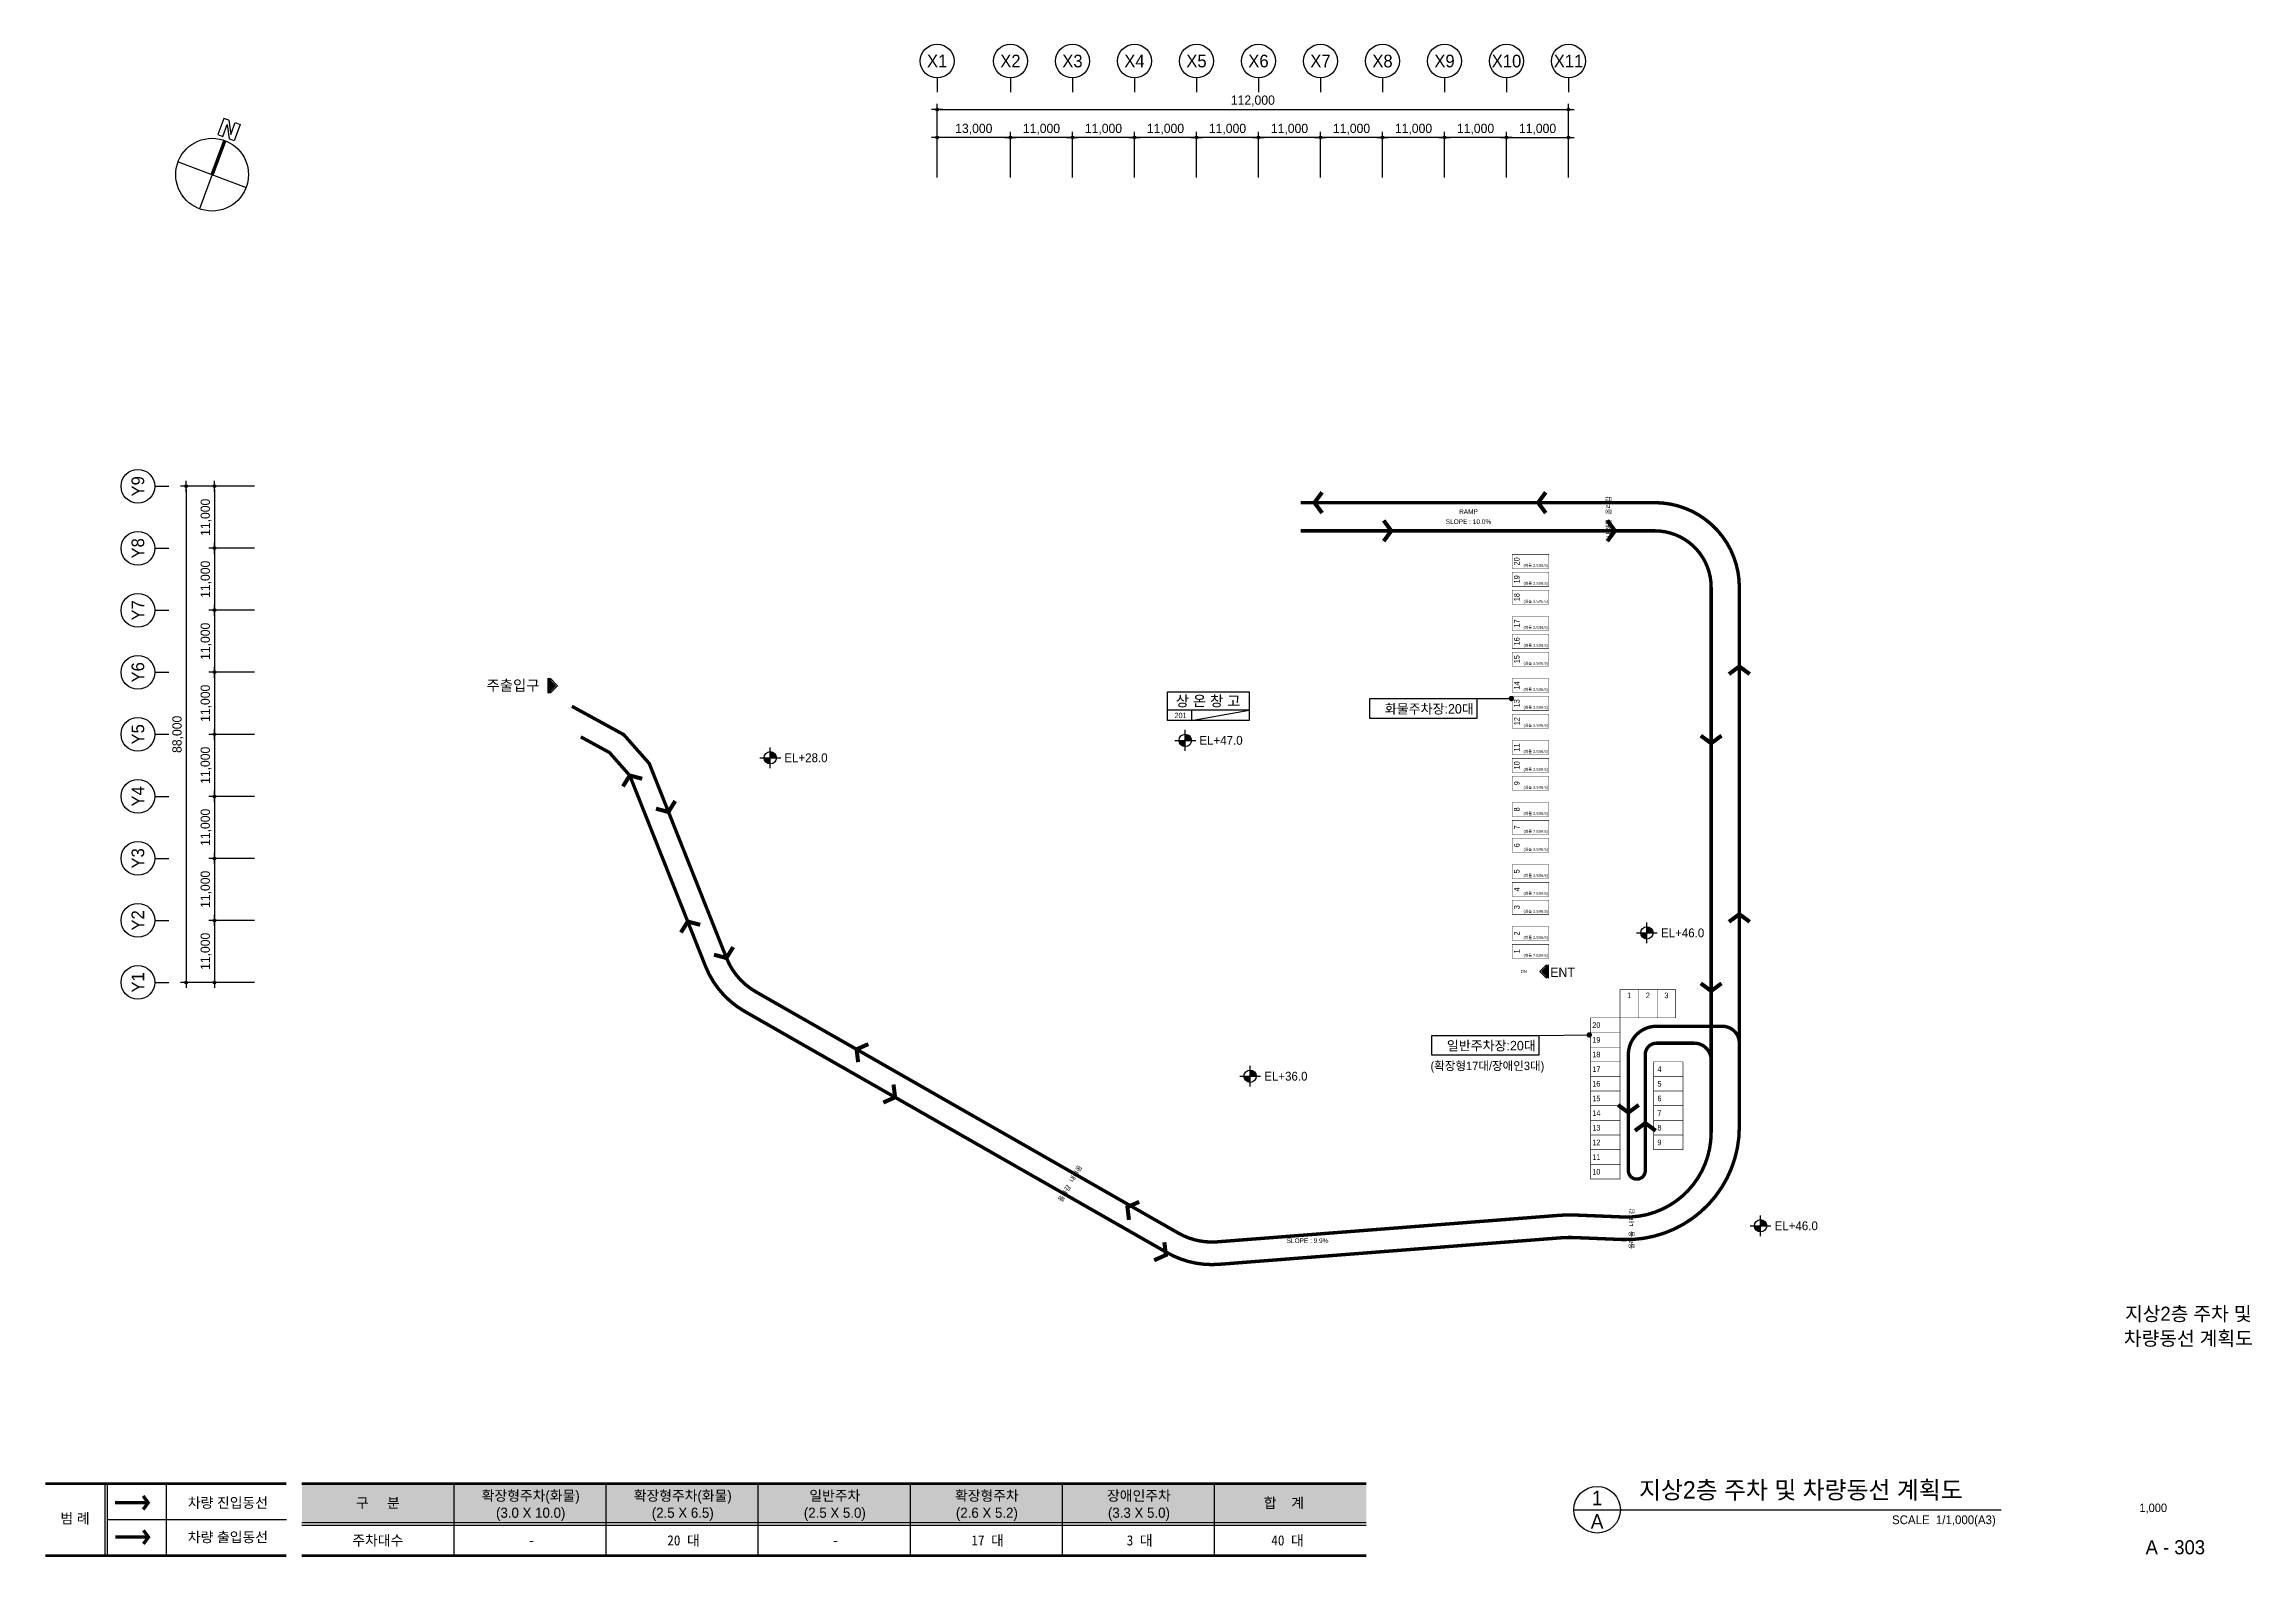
# Model space of a CAD drawing. Header units: millimetres. Extents: x 252721967 to 254373584, y 504281664 to 504550014.
# Drawn here: x 253561967 to 253953584, y 504281664 to 504550014 of the extents above; entities that cross this region are included whole.
import ezdxf
from ezdxf.enums import TextEntityAlignment as Align

# ---------------------------------------------------------------- set-up
doc = ezdxf.new("R2010")
doc.units = ezdxf.units.MM
doc.linetypes.add('HIDDEN2', pattern=[0.1875, 0.125, -0.0625])
doc.linetypes.add('PHANTOM', pattern=[2.5, 1.25, -0.25, 0.25, -0.25, 0.25, -0.25])
for name, color, linetype in [('4A.TEC DIM', 7, 'Continuous'), ('4A.TEC FORM-TEXT', 3, 'Continuous'), ('4A.TEC TEXT', 7, 'Continuous'), ('4A.TEC TEXT 1', 3, 'Continuous'), ('4A.TEC TEXT 2', 3, 'Continuous'), ('4A.TEC 심볼', 7, 'Continuous'), ('AREALINE', 1, 'Continuous'), ('COL', 2, 'Continuous'), ('HAT', 8, 'Continuous'), ('MK', 3, 'Continuous'), ('TEX', 7, 'Continuous'), ('text', 3, 'Continuous'), ('TEXT2', 7, 'Continuous'), ('WAL2', 4, 'Continuous'), ('㈜SE&C TEXT', 7, 'Continuous'), ('㈜SE&C TEXT 1', 3, 'Continuous'), ('㈜SE&C 심볼', 7, 'Continuous')]:
    doc.layers.add(name, color=color, linetype=linetype)
doc.styles.add('1', font='')
doc.styles.add('GHS', font='malgun.ttf')
doc.styles.add('SAMOO', font='')
doc.styles.add('나눔고딕', font='')
doc.styles.add('돋움', font='')
doc.styles.add('돋음체', font='')
doc.styles.add('울릉도L', font='')
doc.styles.get('1').set_extended_font_data('DotumChe')
doc.styles.get('SAMOO').set_extended_font_data('Dotum')
doc.styles.get('나눔고딕').set_extended_font_data('Dotum')
doc.styles.get('돋움').set_extended_font_data('Dotum')
doc.styles.get('돋음체').set_extended_font_data('Dotum')
doc.styles.get('울릉도L').set_extended_font_data('Dotum')
doc.dimstyles.new('DIM_600(외부치수)', dxfattribs={"dimscale": 400, "dimtxt": 3.3, "dimasz": 1, "dimexe": 2, "dimexo": 2, "dimgap": 1, "dimtad": 1, "dimdec": 0, "dimdsep": 46, "dimlunit": 6, "dimtxsty": '나눔고딕', "dimblk1": 'DIMDOT', "dimblk2": 'DIMDOT', "dimsah": 1, "dimcen": 2.5, "dimdle": 1.5, "dimclrd": 8, "dimclre": 8, "dimclrt": 3, "dimadec": 0, "dimazin": 0, "dimtfac": 1, "dimtdec": 0, "dimtix": 1, "dimtmove": 2, "dimatfit": 3, "dimldrblk": 'DIMDOT', "dimfxl": 1, "dimtvp": 1, "dimtolj": 1, "dimtzin": 0, "dimarcsym": 0})

msp = doc.modelspace()

# ---------------------------------------------------------------- texts
at = {"layer": '4A.TEC FORM-TEXT', "style": '돋움'}
msp.add_text('A - 303', height=2500, dxfattribs=at).set_placement((253940011, 504282113, 3333), align=Align.CENTER)
at = {"layer": '4A.TEC TEXT', "style": '돋움'}
for s, height, p in [('주출입구', 1875, (253645142, 504436262, -1667)), ('ENT', 1666.7, (253831316, 504385354, 4166)), ('(확장형17대/장애인3대)', 1500, (253817980, 504368760))]:
    msp.add_text(s, height=height, dxfattribs=at).set_placement(p, align=Align.MIDDLE_CENTER)
at = {"layer": '4A.TEC TEXT', "color": 3, "style": '돋음체'}
for s, height, p in [('상 온 창 고', 1875, (253768434, 504433502)), ('201', 937.5, (253763548, 504430930))]:
    msp.add_text(s, height=height, dxfattribs=at).set_placement(p, align=Align.MIDDLE_CENTER)
at = {"layer": '4A.TEC TEXT 2', "style": '나눔고딕'}
for s, height, p in [('지상2층 주차 및', 2500, (253942320, 504323544, 3333)), ('차량동선 계획도', 2500, (253942320, 504319169, 3333)), ('1,000', 1500, (253936091, 504289613, 3333))]:
    msp.add_text(s, height=height, dxfattribs=at).set_placement(p, align=Align.CENTER)
at = {"layer": '4A.TEC TEXT 2', "color": 3, "style": '나눔고딕'}
msp.add_text('지상2층 주차 및 차량동선 계획도', height=3105, dxfattribs=at).set_placement((253844871, 504291049, 3333), align=Align.BOTTOM_LEFT)
for s, p in [('1', (253837442, 504292084, 3333)), ('A', (253837442, 504287944, 3333))]:
    msp.add_text(s, height=2587, dxfattribs=at).set_placement(p, align=Align.MIDDLE)
msp.add_text('SCALE  1/1,000(A3)', height=1552.5, dxfattribs=at).set_placement((253908157, 504286998, 3333), align=Align.BOTTOM_RIGHT)
at = {"layer": 'TEX'}
for s, style, p in [('차량 진입동선', '돋움', (253594561, 504291264, 3333)), ('차량 진입동선', '돋움', (253594561, 504291264, 3333)), ('구     분', '돋움', (253621158, 504291239, 3333)), ('확장형주차(화물)', '돋움', (253648275, 504292519, 3333)), ('(3.0 X 10.0)', '돋움', (253648275, 504289489, 3333)), ('확장형주차(화물)', '돋움', (253675248, 504292519, 3333)), ('(2.5 X 6.5)', '돋움', (253675248, 504289489, 3333)), ('(2.5 X 5.0)', '돋움', (253702221, 504289489, 3333)), ('일반주차', '돋움', (253702221, 504292519, 3333)), ('확장형주차', '돋움', (253729194, 504292519, 3333)), ('(2.6 X 5.2)', '돋움', (253729194, 504289489, 3333)), ('장애인주차', '돋움', (253756166, 504292519, 3333)), ('(3.3 X 5.0)', '돋움', (253756166, 504289489, 3333)), ('합    계', '돋움', (253781879, 504291239, 3333)), ('범 례', '돋움', (253567450, 504288489, 3333)), ('범 례', '돋움', (253567450, 504288489, 3333)), ('차량 출입동선', '돋움', (253594561, 504285164, 3333)), ('차량 출입동선', '돋움', (253594561, 504285164, 3333)), ('주차대수', '돋움', (253621158, 504284589, 3333)), ('-', '1', (253648407, 504284589, 3333)), ('20 대', '1', (253675380, 504284589, 3333)), ('-', '1', (253702353, 504284589, 3333)), ('17 대', '1', (253729325, 504284589, 3333)), ('3 대', '1', (253756298, 504284589, 3333)), ('40 대', '1', (253782526, 504284589, 3333))]:
    msp.add_text(s, height=1800, dxfattribs=dict(at, style=style)).set_placement(p, align=Align.MIDDLE_CENTER)
at = {"layer": 'text', "style": '돋움'}
for s, p in [('20', (253823188, 504458254, 0)), ('19', (253823188, 504455079, 0)), ('18', (253823188, 504451904, 0)), ('17', (253823188, 504447254, 0)), ('16', (253823188, 504444079, 0)), ('15', (253823188, 504440904, 0)), ('14', (253823188, 504436254, 0)), ('13', (253823188, 504433079, 0)), ('12', (253823188, 504429904, 0)), ('11', (253823188, 504425254, 0)), ('10', (253823188, 504422079, 0)), ('9', (253823188, 504418904, 0)), ('8', (253823188, 504414254, 0)), ('7', (253823188, 504411079, 0)), ('6', (253823188, 504407904, 0)), ('5', (253823188, 504403254, 0)), ('4', (253823188, 504400079, 0)), ('3', (253823188, 504396904, 0)), ('2', (253823188, 504392254, 0)), ('1', (253823188, 504389079, 0))]:
    msp.add_text(s, height=990, rotation=90, dxfattribs=at).set_placement(p, align=Align.MIDDLE)
for s, height, p in [('(화물 2.5X6.5)', 500, (253828715, 504457283, 0)), ('(화물 2.5X6.5)', 500, (253828715, 504454108, 0)), ('(화물 2.5X6.5)', 500, (253828715, 504450933, 0)), ('(화물 2.5X6.5)', 500, (253828715, 504446283, 0)), ('(화물 2.5X6.5)', 500, (253828715, 504443108, 0)), ('(화물 2.5X6.5)', 500, (253828715, 504439933, 0)), ('(화물 2.5X6.5)', 500, (253828715, 504435283, 0)), ('화물주차장:20대', 1687.5, (253815557, 504431257, 0)), ('(화물 2.5X6.5)', 500, (253828715, 504432108, 0)), ('(화물 2.5X6.5)', 500, (253828715, 504428933, 0)), ('(화물 2.5X6.5)', 500, (253828715, 504424283, 0)), ('(화물 2.5X6.5)', 500, (253828715, 504421108, 0)), ('(화물 2.5X6.5)', 500, (253828715, 504417933, 0)), ('(화물 2.5X6.5)', 500, (253828715, 504413283, 0)), ('(화물 2.5X6.5)', 500, (253828715, 504410108, 0)), ('(화물 2.5X6.5)', 500, (253828715, 504406933, 0)), ('(화물 2.5X6.5)', 500, (253828715, 504402283, 0)), ('(화물 2.5X6.5)', 500, (253828715, 504399108, 0)), ('(화물 2.5X6.5)', 500, (253828715, 504395933, 0)), ('(화물 2.5X6.5)', 500, (253828715, 504391283, 0)), ('(화물 2.5X6.5)', 500, (253828715, 504388108, 0)), ('일반주차장:20대', 1687.5, (253826557, 504371507, 0))]:
    msp.add_text(s, height=height, dxfattribs=at).set_placement(p, align=Align.RIGHT)
for s, p in [('1', (253843139, 504381270)), ('2', (253846439, 504381270)), ('3', (253849739, 504381270)), ('20', (253837306, 504375987, 0)), ('19', (253837306, 504373387, 0)), ('18', (253837306, 504370787, 0)), ('17', (253837306, 504368187, 0)), ('4', (253848506, 504368187, 0)), ('16', (253837306, 504365587, 0)), ('5', (253848506, 504365587, 0)), ('15', (253837306, 504362987, 0)), ('14', (253837306, 504360387, 0)), ('6', (253848506, 504362987, 0)), ('7', (253848506, 504360387, 0)), ('13', (253837306, 504357787, 0)), ('8', (253848506, 504357787, 0)), ('12', (253837306, 504355187, 0)), ('11', (253837306, 504352587, 0)), ('9', (253848506, 504355187, 0)), ('10', (253837306, 504349987, 0))]:
    msp.add_text(s, height=990, dxfattribs=at).set_placement(p, align=Align.MIDDLE_CENTER)
at = {"layer": '㈜SE&C TEXT', "style": '돋움'}
msp.add_text('DN', height=555.6, rotation=0.00652, dxfattribs=at).set_placement((253824424, 504385521, 0), align=Align.MIDDLE_CENTER)
at = {"layer": '㈜SE&C TEXT 1', "style": '나눔고딕'}
for s, height, p in [('RAMP', 833.3, (253814624, 504467091, 0)), ('SLOPE : 10.0%', 833.33, (253814624, 504465308, 0)), ('SLOPE : 9.9%', 833.33, (253786073, 504337751, -5000))]:
    msp.add_text(s, height=height, dxfattribs=at).set_placement(p, align=Align.MIDDLE_CENTER)
for s, rotation, p in [('올라감', 90, (253839465, 504468177, -10000)), ('내려옴', 90, (253839465, 504464177, -10000)), ('내려옴', 60.17341, (253744944, 504349633, -1667)), ('올라감', 60.17341, (253742960, 504346160)), ('내려감', 90, (253843564, 504341864, -10000)), ('올라옴', 90, (253843564, 504337864, -10000))]:
    msp.add_text(s, height=833.3, rotation=rotation, dxfattribs=at).set_placement(p, align=Align.MIDDLE_CENTER)

# ---------------------------------------------------------------- blocks, each defined once
blk = doc.blocks.new('DIMDOT')
at = {"color": 0}
blk.add_line((-2, 0), (2, 0), dxfattribs=at)
for radius in [0.5, 0.25]:
    blk.add_circle((0, 0), radius, dxfattribs=at)
blk = doc.blocks.new('*D132')
at = {"layer": '4A.TEC DIM', "color": 8, "lineweight": -2}
for p, q in [((169308, -38163), (169308, -25069)), ((169808, -26069), (280808, -26069)), ((281308, -38163), (281308, -25069))]:
    blk.add_line(p, q, dxfattribs=at)
at = {"layer": 'Defpoints', "color": 0}
for p in [(281308, -26069), (169308, -39163), (281308, -39163)]:
    blk.add_point(p, dxfattribs=at)
at = {"layer": '4A.TEC DIM', "color": 8, "lineweight": -2, "xscale": 500, "yscale": 500, "zscale": 500, "rotation": 180}
blk.add_blockref('DIMDOT', (169308, -26069), dxfattribs=at)
at = {"layer": '4A.TEC DIM', "color": 8, "lineweight": -2, "xscale": 500, "yscale": 500, "zscale": 500}
blk.add_blockref('DIMDOT', (281308, -26069), dxfattribs=at)
at = {"layer": '4A.TEC DIM', "color": 3, "insert": (225308, -24584), "char_height": 1650, "attachment_point": 5, "style": '나눔고딕'}
blk.add_mtext('\\A1;112,000', dxfattribs=at)
blk = doc.blocks.new('ccs122')
at = {"layer": '4A.TEC 심볼'}
blk.add_line((0, 8), (0, 3), dxfattribs=at)
blk.add_circle((0, 14), 6, dxfattribs=at)
at = {"layer": '4A.TEC TEXT 2', "color": 3, "style": 'GHS'}
blk.add_attdef('NO', text='', height=4.5, dxfattribs=at).set_placement((-0.01, 14.02), align=Align.MIDDLE_CENTER)
blk = doc.blocks.new('*D134')
at = {"layer": '4A.TEC DIM', "color": 8, "lineweight": -2}
for p, q in [((48195, -103937), (40113, -103937)), ((41113, -104437), (41113, -114437)), ((48195, -114937), (40113, -114937))]:
    blk.add_line(p, q, dxfattribs=at)
at = {"layer": 'Defpoints', "color": 0}
for p in [(49195, -103937), (41113, -114937), (49195, -114937)]:
    blk.add_point(p, dxfattribs=at)
at = {"layer": '4A.TEC DIM', "color": 8, "lineweight": -2, "xscale": 500, "yscale": 500, "zscale": 500}
for p, rotation in [((41113, -103937), 90), ((41113, -114937), 270)]:
    blk.add_blockref('DIMDOT', p, dxfattribs=dict(at, rotation=rotation))
at = {"layer": '4A.TEC DIM', "color": 3, "insert": (39628, -109437), "char_height": 1650, "attachment_point": 5, "rotation": 90, "style": '나눔고딕'}
blk.add_mtext('\\A1;11,000', dxfattribs=at)
blk = doc.blocks.new('*D135')
at = {"layer": '4A.TEC DIM', "color": 8, "lineweight": -2}
for p, q in [((48195, -92937), (35100, -92937)), ((36100, -93437), (36100, -180437)), ((48195, -180937), (35100, -180937))]:
    blk.add_line(p, q, dxfattribs=at)
at = {"layer": 'Defpoints', "color": 0}
for p in [(49195, -92937), (36100, -180937), (49195, -180937)]:
    blk.add_point(p, dxfattribs=at)
at = {"layer": '4A.TEC DIM', "color": 8, "lineweight": -2, "xscale": 500, "yscale": 500, "zscale": 500}
for p, rotation in [((36100, -92937), 90), ((36100, -180937), 270)]:
    blk.add_blockref('DIMDOT', p, dxfattribs=dict(at, rotation=rotation))
at = {"layer": '4A.TEC DIM', "color": 3, "insert": (34615, -136937), "char_height": 1650, "attachment_point": 5, "rotation": 90, "style": '나눔고딕'}
blk.add_mtext('\\A1;88,000', dxfattribs=at)
blk = doc.blocks.new('*D136')
at = {"layer": '4A.TEC DIM', "color": 8, "lineweight": -2}
for p, q in [((48195, -169937), (40113, -169937)), ((41113, -170437), (41113, -180437)), ((48195, -180937), (40113, -180937))]:
    blk.add_line(p, q, dxfattribs=at)
at = {"layer": 'Defpoints', "color": 0}
for p in [(49195, -169937), (41113, -180937), (49195, -180937)]:
    blk.add_point(p, dxfattribs=at)
at = {"layer": '4A.TEC DIM', "color": 8, "lineweight": -2, "xscale": 500, "yscale": 500, "zscale": 500}
for p, rotation in [((41113, -169937), 90), ((41113, -180937), 270)]:
    blk.add_blockref('DIMDOT', p, dxfattribs=dict(at, rotation=rotation))
at = {"layer": '4A.TEC DIM', "color": 3, "insert": (39628, -175437), "char_height": 1650, "attachment_point": 5, "rotation": 90, "style": '나눔고딕'}
blk.add_mtext('\\A1;11,000', dxfattribs=at)
blk = doc.blocks.new('*D137')
at = {"layer": '4A.TEC DIM', "color": 8, "lineweight": -2}
for p, q in [((48195, -158937), (40113, -158937)), ((41113, -159437), (41113, -169437)), ((48195, -169937), (40113, -169937))]:
    blk.add_line(p, q, dxfattribs=at)
at = {"layer": 'Defpoints', "color": 0}
for p in [(49195, -158937), (41113, -169937), (49195, -169937)]:
    blk.add_point(p, dxfattribs=at)
at = {"layer": '4A.TEC DIM', "color": 8, "lineweight": -2, "xscale": 500, "yscale": 500, "zscale": 500}
for p, rotation in [((41113, -158937), 90), ((41113, -169937), 270)]:
    blk.add_blockref('DIMDOT', p, dxfattribs=dict(at, rotation=rotation))
at = {"layer": '4A.TEC DIM', "color": 3, "insert": (39628, -164437), "char_height": 1650, "attachment_point": 5, "rotation": 90, "style": '나눔고딕'}
blk.add_mtext('\\A1;11,000', dxfattribs=at)
blk = doc.blocks.new('*D138')
at = {"layer": '4A.TEC DIM', "color": 8, "lineweight": -2}
for p, q in [((48195, -147937), (40113, -147937)), ((41113, -148437), (41113, -158437)), ((48195, -158937), (40113, -158937))]:
    blk.add_line(p, q, dxfattribs=at)
at = {"layer": 'Defpoints', "color": 0}
for p in [(49195, -147937), (41113, -158937), (49195, -158937)]:
    blk.add_point(p, dxfattribs=at)
at = {"layer": '4A.TEC DIM', "color": 8, "lineweight": -2, "xscale": 500, "yscale": 500, "zscale": 500}
for p, rotation in [((41113, -147937), 90), ((41113, -158937), 270)]:
    blk.add_blockref('DIMDOT', p, dxfattribs=dict(at, rotation=rotation))
at = {"layer": '4A.TEC DIM', "color": 3, "insert": (39628, -153437), "char_height": 1650, "attachment_point": 5, "rotation": 90, "style": '나눔고딕'}
blk.add_mtext('\\A1;11,000', dxfattribs=at)
blk = doc.blocks.new('*D139')
at = {"layer": '4A.TEC DIM', "color": 8, "lineweight": -2}
for p, q in [((48195, -136937), (40113, -136937)), ((41113, -137437), (41113, -147437)), ((48195, -147937), (40113, -147937))]:
    blk.add_line(p, q, dxfattribs=at)
at = {"layer": 'Defpoints', "color": 0}
for p in [(49195, -136937), (41113, -147937), (49195, -147937)]:
    blk.add_point(p, dxfattribs=at)
at = {"layer": '4A.TEC DIM', "color": 8, "lineweight": -2, "xscale": 500, "yscale": 500, "zscale": 500}
for p, rotation in [((41113, -136937), 90), ((41113, -147937), 270)]:
    blk.add_blockref('DIMDOT', p, dxfattribs=dict(at, rotation=rotation))
at = {"layer": '4A.TEC DIM', "color": 3, "insert": (39628, -142437), "char_height": 1650, "attachment_point": 5, "rotation": 90, "style": '나눔고딕'}
blk.add_mtext('\\A1;11,000', dxfattribs=at)
blk = doc.blocks.new('*D140')
at = {"layer": '4A.TEC DIM', "color": 8, "lineweight": -2}
for p, q in [((48195, -125937), (40113, -125937)), ((41113, -126437), (41113, -136437)), ((48195, -136937), (40113, -136937))]:
    blk.add_line(p, q, dxfattribs=at)
at = {"layer": 'Defpoints', "color": 0}
for p in [(49195, -125937), (41113, -136937), (49195, -136937)]:
    blk.add_point(p, dxfattribs=at)
at = {"layer": '4A.TEC DIM', "color": 8, "lineweight": -2, "xscale": 500, "yscale": 500, "zscale": 500}
for p, rotation in [((41113, -125937), 90), ((41113, -136937), 270)]:
    blk.add_blockref('DIMDOT', p, dxfattribs=dict(at, rotation=rotation))
at = {"layer": '4A.TEC DIM', "color": 3, "insert": (39628, -131437), "char_height": 1650, "attachment_point": 5, "rotation": 90, "style": '나눔고딕'}
blk.add_mtext('\\A1;11,000', dxfattribs=at)
blk = doc.blocks.new('*D141')
at = {"layer": '4A.TEC DIM', "color": 8, "lineweight": -2}
for p, q in [((48195, -114937), (40113, -114937)), ((41113, -115437), (41113, -125437)), ((48195, -125937), (40113, -125937))]:
    blk.add_line(p, q, dxfattribs=at)
at = {"layer": 'Defpoints', "color": 0}
for p in [(49195, -114937), (41113, -125937), (49195, -125937)]:
    blk.add_point(p, dxfattribs=at)
at = {"layer": '4A.TEC DIM', "color": 8, "lineweight": -2, "xscale": 500, "yscale": 500, "zscale": 500}
for p, rotation in [((41113, -114937), 90), ((41113, -125937), 270)]:
    blk.add_blockref('DIMDOT', p, dxfattribs=dict(at, rotation=rotation))
at = {"layer": '4A.TEC DIM', "color": 3, "insert": (39628, -120437), "char_height": 1650, "attachment_point": 5, "rotation": 90, "style": '나눔고딕'}
blk.add_mtext('\\A1;11,000', dxfattribs=at)
blk = doc.blocks.new('*D118')
at = {"layer": '4A.TEC DIM', "color": 8, "lineweight": -2}
for p, q in [((169308, -38163), (169308, -30082)), ((181808, -31082), (169808, -31082)), ((182308, -38163), (182308, -30082))]:
    blk.add_line(p, q, dxfattribs=at)
at = {"layer": 'Defpoints', "color": 0}
for p in [(169308, -31082), (169308, -39163), (182308, -39163)]:
    blk.add_point(p, dxfattribs=at)
at = {"layer": '4A.TEC DIM', "color": 8, "lineweight": -2, "xscale": 500, "yscale": 500, "zscale": 500, "rotation": 180}
blk.add_blockref('DIMDOT', (169308, -31082), dxfattribs=at)
at = {"layer": '4A.TEC DIM', "color": 8, "lineweight": -2, "xscale": 500, "yscale": 500, "zscale": 500}
blk.add_blockref('DIMDOT', (182308, -31082), dxfattribs=at)
at = {"layer": '4A.TEC DIM', "color": 3, "insert": (175808, -29597), "char_height": 1650, "attachment_point": 5, "style": '나눔고딕'}
blk.add_mtext('\\A1;13,000', dxfattribs=at)
blk = doc.blocks.new('*D119')
at = {"layer": '4A.TEC DIM', "color": 8, "lineweight": -2}
for p, q in [((182308, -38163), (182308, -30082)), ((192808, -31082), (182808, -31082)), ((193308, -38163), (193308, -30082))]:
    blk.add_line(p, q, dxfattribs=at)
at = {"layer": 'Defpoints', "color": 0}
for p in [(182308, -31082), (182308, -39163), (193308, -39163)]:
    blk.add_point(p, dxfattribs=at)
at = {"layer": '4A.TEC DIM', "color": 8, "lineweight": -2, "xscale": 500, "yscale": 500, "zscale": 500, "rotation": 180}
blk.add_blockref('DIMDOT', (182308, -31082), dxfattribs=at)
at = {"layer": '4A.TEC DIM', "color": 8, "lineweight": -2, "xscale": 500, "yscale": 500, "zscale": 500}
blk.add_blockref('DIMDOT', (193308, -31082), dxfattribs=at)
at = {"layer": '4A.TEC DIM', "color": 3, "insert": (187808, -29597), "char_height": 1650, "attachment_point": 5, "style": '나눔고딕'}
blk.add_mtext('\\A1;11,000', dxfattribs=at)
blk = doc.blocks.new('*D120')
at = {"layer": '4A.TEC DIM', "color": 8, "lineweight": -2}
for p, q in [((193308, -38163), (193308, -30082)), ((203808, -31082), (193808, -31082)), ((204308, -38163), (204308, -30082))]:
    blk.add_line(p, q, dxfattribs=at)
at = {"layer": 'Defpoints', "color": 0}
for p in [(193308, -31082), (193308, -39163), (204308, -39163)]:
    blk.add_point(p, dxfattribs=at)
at = {"layer": '4A.TEC DIM', "color": 8, "lineweight": -2, "xscale": 500, "yscale": 500, "zscale": 500, "rotation": 180}
blk.add_blockref('DIMDOT', (193308, -31082), dxfattribs=at)
at = {"layer": '4A.TEC DIM', "color": 8, "lineweight": -2, "xscale": 500, "yscale": 500, "zscale": 500}
blk.add_blockref('DIMDOT', (204308, -31082), dxfattribs=at)
at = {"layer": '4A.TEC DIM', "color": 3, "insert": (198808, -29597), "char_height": 1650, "attachment_point": 5, "style": '나눔고딕'}
blk.add_mtext('\\A1;11,000', dxfattribs=at)
blk = doc.blocks.new('*D121')
at = {"layer": '4A.TEC DIM', "color": 8, "lineweight": -2}
for p, q in [((204308, -38163), (204308, -30082)), ((214808, -31082), (204808, -31082)), ((215308, -38163), (215308, -30082))]:
    blk.add_line(p, q, dxfattribs=at)
at = {"layer": 'Defpoints', "color": 0}
for p in [(204308, -31082), (204308, -39163), (215308, -39163)]:
    blk.add_point(p, dxfattribs=at)
at = {"layer": '4A.TEC DIM', "color": 8, "lineweight": -2, "xscale": 500, "yscale": 500, "zscale": 500, "rotation": 180}
blk.add_blockref('DIMDOT', (204308, -31082), dxfattribs=at)
at = {"layer": '4A.TEC DIM', "color": 8, "lineweight": -2, "xscale": 500, "yscale": 500, "zscale": 500}
blk.add_blockref('DIMDOT', (215308, -31082), dxfattribs=at)
at = {"layer": '4A.TEC DIM', "color": 3, "insert": (209808, -29597), "char_height": 1650, "attachment_point": 5, "style": '나눔고딕'}
blk.add_mtext('\\A1;11,000', dxfattribs=at)
blk = doc.blocks.new('*D122')
at = {"layer": '4A.TEC DIM', "color": 8, "lineweight": -2}
for p, q in [((215308, -38163), (215308, -30082)), ((225808, -31082), (215808, -31082)), ((226308, -38163), (226308, -30082))]:
    blk.add_line(p, q, dxfattribs=at)
at = {"layer": 'Defpoints', "color": 0}
for p in [(215308, -31082), (215308, -39163), (226308, -39163)]:
    blk.add_point(p, dxfattribs=at)
at = {"layer": '4A.TEC DIM', "color": 8, "lineweight": -2, "xscale": 500, "yscale": 500, "zscale": 500, "rotation": 180}
blk.add_blockref('DIMDOT', (215308, -31082), dxfattribs=at)
at = {"layer": '4A.TEC DIM', "color": 8, "lineweight": -2, "xscale": 500, "yscale": 500, "zscale": 500}
blk.add_blockref('DIMDOT', (226308, -31082), dxfattribs=at)
at = {"layer": '4A.TEC DIM', "color": 3, "insert": (220808, -29597), "char_height": 1650, "attachment_point": 5, "style": '나눔고딕'}
blk.add_mtext('\\A1;11,000', dxfattribs=at)
blk = doc.blocks.new('*D123')
at = {"layer": '4A.TEC DIM', "color": 8, "lineweight": -2}
for p, q in [((226308, -38163), (226308, -30082)), ((236808, -31082), (226808, -31082)), ((237308, -38163), (237308, -30082))]:
    blk.add_line(p, q, dxfattribs=at)
at = {"layer": 'Defpoints', "color": 0}
for p in [(226308, -31082), (226308, -39163), (237308, -39163)]:
    blk.add_point(p, dxfattribs=at)
at = {"layer": '4A.TEC DIM', "color": 8, "lineweight": -2, "xscale": 500, "yscale": 500, "zscale": 500, "rotation": 180}
blk.add_blockref('DIMDOT', (226308, -31082), dxfattribs=at)
at = {"layer": '4A.TEC DIM', "color": 8, "lineweight": -2, "xscale": 500, "yscale": 500, "zscale": 500}
blk.add_blockref('DIMDOT', (237308, -31082), dxfattribs=at)
at = {"layer": '4A.TEC DIM', "color": 3, "insert": (231808, -29597), "char_height": 1650, "attachment_point": 5, "style": '나눔고딕'}
blk.add_mtext('\\A1;11,000', dxfattribs=at)
blk = doc.blocks.new('*D124')
at = {"layer": '4A.TEC DIM', "color": 8, "lineweight": -2}
for p, q in [((237308, -38163), (237308, -30082)), ((247808, -31082), (237808, -31082)), ((248308, -38163), (248308, -30082))]:
    blk.add_line(p, q, dxfattribs=at)
at = {"layer": 'Defpoints', "color": 0}
for p in [(237308, -31082), (237308, -39163), (248308, -39163)]:
    blk.add_point(p, dxfattribs=at)
at = {"layer": '4A.TEC DIM', "color": 8, "lineweight": -2, "xscale": 500, "yscale": 500, "zscale": 500, "rotation": 180}
blk.add_blockref('DIMDOT', (237308, -31082), dxfattribs=at)
at = {"layer": '4A.TEC DIM', "color": 8, "lineweight": -2, "xscale": 500, "yscale": 500, "zscale": 500}
blk.add_blockref('DIMDOT', (248308, -31082), dxfattribs=at)
at = {"layer": '4A.TEC DIM', "color": 3, "insert": (242808, -29597), "char_height": 1650, "attachment_point": 5, "style": '나눔고딕'}
blk.add_mtext('\\A1;11,000', dxfattribs=at)
blk = doc.blocks.new('*D125')
at = {"layer": '4A.TEC DIM', "color": 8, "lineweight": -2}
for p, q in [((248308, -38163), (248308, -30082)), ((258808, -31082), (248808, -31082)), ((259308, -38163), (259308, -30082))]:
    blk.add_line(p, q, dxfattribs=at)
at = {"layer": 'Defpoints', "color": 0}
for p in [(248308, -31082), (248308, -39163), (259308, -39163)]:
    blk.add_point(p, dxfattribs=at)
at = {"layer": '4A.TEC DIM', "color": 8, "lineweight": -2, "xscale": 500, "yscale": 500, "zscale": 500, "rotation": 180}
blk.add_blockref('DIMDOT', (248308, -31082), dxfattribs=at)
at = {"layer": '4A.TEC DIM', "color": 8, "lineweight": -2, "xscale": 500, "yscale": 500, "zscale": 500}
blk.add_blockref('DIMDOT', (259308, -31082), dxfattribs=at)
at = {"layer": '4A.TEC DIM', "color": 3, "insert": (253808, -29597), "char_height": 1650, "attachment_point": 5, "style": '나눔고딕'}
blk.add_mtext('\\A1;11,000', dxfattribs=at)
blk = doc.blocks.new('*D126')
at = {"layer": '4A.TEC DIM', "color": 8, "lineweight": -2}
for p, q in [((259308, -38163), (259308, -30082)), ((269808, -31082), (259808, -31082)), ((270308, -38163), (270308, -30082))]:
    blk.add_line(p, q, dxfattribs=at)
at = {"layer": 'Defpoints', "color": 0}
for p in [(259308, -31082), (259308, -39163), (270308, -39163)]:
    blk.add_point(p, dxfattribs=at)
at = {"layer": '4A.TEC DIM', "color": 8, "lineweight": -2, "xscale": 500, "yscale": 500, "zscale": 500, "rotation": 180}
blk.add_blockref('DIMDOT', (259308, -31082), dxfattribs=at)
at = {"layer": '4A.TEC DIM', "color": 8, "lineweight": -2, "xscale": 500, "yscale": 500, "zscale": 500}
blk.add_blockref('DIMDOT', (270308, -31082), dxfattribs=at)
at = {"layer": '4A.TEC DIM', "color": 3, "insert": (264808, -29597), "char_height": 1650, "attachment_point": 5, "style": '나눔고딕'}
blk.add_mtext('\\A1;11,000', dxfattribs=at)
blk = doc.blocks.new('*D128')
at = {"layer": '4A.TEC DIM', "color": 8, "lineweight": -2}
for p, q in [((48195, -92937), (40113, -92937)), ((41113, -93437), (41113, -103437)), ((48195, -103937), (40113, -103937))]:
    blk.add_line(p, q, dxfattribs=at)
at = {"layer": 'Defpoints', "color": 0}
for p in [(49195, -92937), (41113, -103937), (49195, -103937)]:
    blk.add_point(p, dxfattribs=at)
at = {"layer": '4A.TEC DIM', "color": 8, "lineweight": -2, "xscale": 500, "yscale": 500, "zscale": 500}
for p, rotation in [((41113, -92937), 90), ((41113, -103937), 270)]:
    blk.add_blockref('DIMDOT', p, dxfattribs=dict(at, rotation=rotation))
at = {"layer": '4A.TEC DIM', "color": 3, "insert": (39628, -98437), "char_height": 1650, "attachment_point": 5, "rotation": 90, "style": '나눔고딕'}
blk.add_mtext('\\A1;11,000', dxfattribs=at)
blk = doc.blocks.new('*D143')
at = {"layer": '4A.TEC DIM', "color": 8, "lineweight": -2}
for p, q in [((270308, -38163), (270308, -30082)), ((270808, -31082), (280808, -31082)), ((281308, -38163), (281308, -30082))]:
    blk.add_line(p, q, dxfattribs=at)
at = {"layer": 'Defpoints', "color": 0}
for p in [(281308, -31082), (270308, -39163), (281308, -39163)]:
    blk.add_point(p, dxfattribs=at)
at = {"layer": '4A.TEC DIM', "color": 8, "lineweight": -2, "xscale": 500, "yscale": 500, "zscale": 500, "rotation": 180}
blk.add_blockref('DIMDOT', (270308, -31082), dxfattribs=at)
at = {"layer": '4A.TEC DIM', "color": 8, "lineweight": -2, "xscale": 500, "yscale": 500, "zscale": 500}
blk.add_blockref('DIMDOT', (281308, -31082), dxfattribs=at)
at = {"layer": '4A.TEC DIM', "color": 3, "insert": (275808, -29597), "char_height": 1650, "attachment_point": 5, "style": '나눔고딕'}
blk.add_mtext('\\A1;11,000', dxfattribs=at)
blk = doc.blocks.new('FL-LEVEL1')
at = {"layer": '4A.TEC 심볼', "linetype": 'ByBlock'}
h = blk.add_hatch(color=256, dxfattribs=at)
h.paths.add_polyline_path([(295, 175), (295, 0), (470, 0, 0.414214)])
h.paths.add_polyline_path([(295, 0), (120, 0, 0.414214), (295, -175)])
for p, q in [((0, 0), (590, 0)), ((295, -295), (295, 295))]:
    blk.add_line(p, q, dxfattribs=at)
blk.add_circle((295, 0), 175, dxfattribs=at)
at = {"layer": '4A.TEC TEXT 2', "color": 3, "linetype": 'ByBlock', "style": 'SAMOO'}
blk.add_attdef('FL', text='', height=250, dxfattribs=at).set_placement((695, 0), align=Align.MIDDLE_LEFT)
blk = doc.blocks.new('dr-sy-018-D-M')
at = {"layer": '4A.TEC 심볼', "color": 0}
for p, q in [((-1, 16.4), (-2.5, 16.4)), ((-2.5, 16.4), (-2.5, 11.4)), ((-1, 16.4), (1, 12.8)), ((-1, 15.09), (1.05, 11.4)), ((-1, 11.4), (-1, 15.09)), ((1, 12.8), (1, 16.4)), ((1, 16.4), (2.5, 16.4)), ((2.5, 16.4), (2.5, 11.4)), ((-2.5, 11.4), (-1, 11.4)), ((2.5, 11.4), (1.05, 11.4)), ((-10.5, 0), (10.5, 0)), ((0, 0), (0, -10.5))]:
    blk.add_line(p, q, dxfattribs=at)
at = {"layer": '4A.TEC 심볼', "color": 0, "const_width": 1}
blk.add_lwpolyline([(0, 10.5), (0, 0)], dxfattribs=at)
at = {"layer": '4A.TEC 심볼', "color": 0}
blk.add_circle((0, 0), 10.5, dxfattribs=at)
blk = doc.blocks.new('dwgFD3B')
at = {"layer": '4A.TEC 심볼'}
ref = blk.add_blockref('ccs122', (169307.63, -24500.01, 1666.22), dxfattribs=dict(at, xscale=499.9999977496833, yscale=499.9999977496833, zscale=499.9999977496833))
ref.add_attrib('NO', 'X1', dxfattribs={"layer": '0', "color": 3, "height": 2250, "style": '울릉도L'}).set_placement((169304.55, -17491.05, 1666.22), align=Align.MIDDLE_CENTER)
ref = blk.add_blockref('ccs122', (182307.63, -24500.01, -3333.78), dxfattribs=dict(at, xscale=499.9999977496833, yscale=499.9999977496833, zscale=499.9999977496833))
ref.add_attrib('NO', 'X2', dxfattribs={"layer": '0', "color": 3, "height": 2250, "style": '울릉도L'}).set_placement((182304.55, -17491.05, 1666.22), align=Align.MIDDLE_CENTER)
ref = blk.add_blockref('ccs122', (193307.63, -24500.01, -3333.78), dxfattribs=dict(at, xscale=499.9999977496833, yscale=499.9999977496833, zscale=499.9999977496833))
ref.add_attrib('NO', 'X3', dxfattribs={"layer": '0', "color": 3, "height": 2250, "style": '울릉도L'}).set_placement((193304.55, -17491.05, 1666.22), align=Align.MIDDLE_CENTER)
ref = blk.add_blockref('ccs122', (204307.63, -24500.01, -3333.78), dxfattribs=dict(at, xscale=499.9999977496833, yscale=499.9999977496833, zscale=499.9999977496833))
ref.add_attrib('NO', 'X4', dxfattribs={"layer": '0', "color": 3, "height": 2250, "style": '울릉도L'}).set_placement((204304.55, -17491.05, 1666.22), align=Align.MIDDLE_CENTER)
ref = blk.add_blockref('ccs122', (215307.63, -24500.01, -3333.78), dxfattribs=dict(at, xscale=499.9999977496833, yscale=499.9999977496833, zscale=499.9999977496833))
ref.add_attrib('NO', 'X5', dxfattribs={"layer": '0', "color": 3, "height": 2250, "style": '울릉도L'}).set_placement((215304.55, -17491.05, 1666.22), align=Align.MIDDLE_CENTER)
ref = blk.add_blockref('ccs122', (226307.63, -24500.01, -3333.78), dxfattribs=dict(at, xscale=499.9999977496833, yscale=499.9999977496833, zscale=499.9999977496833))
ref.add_attrib('NO', 'X6', dxfattribs={"layer": '0', "color": 3, "height": 2250, "style": '울릉도L'}).set_placement((226304.55, -17491.05, 1666.22), align=Align.MIDDLE_CENTER)
ref = blk.add_blockref('ccs122', (237307.63, -24500, -3333.78), dxfattribs=dict(at, xscale=499.9999977496833, yscale=499.9999977496833, zscale=499.9999977496833))
ref.add_attrib('NO', 'X7', dxfattribs={"layer": '0', "color": 3, "height": 2250, "style": '울릉도L'}).set_placement((237304.55, -17491.04, 1666.22), align=Align.MIDDLE_CENTER)
ref = blk.add_blockref('ccs122', (248307.63, -24500, -3333.78), dxfattribs=dict(at, xscale=499.9999977496833, yscale=499.9999977496833, zscale=499.9999977496833))
ref.add_attrib('NO', 'X8', dxfattribs={"layer": '0', "color": 3, "height": 2250, "style": '울릉도L'}).set_placement((248304.55, -17491.05, 1666.22), align=Align.MIDDLE_CENTER)
ref = blk.add_blockref('ccs122', (259307.63, -24500, -3333.78), dxfattribs=dict(at, xscale=499.9999977496833, yscale=499.9999977496833, zscale=499.9999977496833))
ref.add_attrib('NO', 'X9', dxfattribs={"layer": '0', "color": 3, "height": 2250, "style": '울릉도L'}).set_placement((259304.55, -17491.04, 1666.22), align=Align.MIDDLE_CENTER)
ref = blk.add_blockref('ccs122', (270307.63, -24500.01, -3333.78), dxfattribs=dict(at, xscale=499.9999977496833, yscale=499.9999977496833, zscale=499.9999977496833))
ref.add_attrib('NO', 'X10', dxfattribs={"layer": '0', "color": 3, "height": 2250, "style": '울릉도L'}).set_placement((270304.55, -17491.05, 1666.22), align=Align.MIDDLE_CENTER)
ref = blk.add_blockref('ccs122', (281307.63, -24500.01, -3333.78), dxfattribs=dict(at, xscale=499.9999977496833, yscale=499.9999977496833, zscale=499.9999977496833))
ref.add_attrib('NO', 'X11', dxfattribs={"layer": '0', "color": 3, "height": 2250, "style": '울릉도L'}).set_placement((281304.55, -17491.05, 1666.22), align=Align.MIDDLE_CENTER)
ref = blk.add_blockref('ccs122', (34531.36, -92936.83, 1666.22), dxfattribs=dict(at, xscale=499.9999977496833, yscale=499.9999977496833, zscale=499.9999977496833, rotation=90))
ref.add_attrib('NO', 'Y9', dxfattribs={"layer": '0', "color": 3, "height": 2250, "rotation": 90, "style": '울릉도L'}).set_placement((27522.4, -92939.91, 1666.22), align=Align.MIDDLE_CENTER)
ref = blk.add_blockref('ccs122', (34531.36, -103936.83, 1666.22), dxfattribs=dict(at, xscale=499.9999977496833, yscale=499.9999977496833, zscale=499.9999977496833, rotation=90))
ref.add_attrib('NO', 'Y8', dxfattribs={"layer": '0', "color": 3, "height": 2250, "rotation": 90, "style": '울릉도L'}).set_placement((27522.4, -103939.91, 1666.22), align=Align.MIDDLE_CENTER)
ref = blk.add_blockref('ccs122', (34531.36, -114936.83, 1666.22), dxfattribs=dict(at, xscale=499.9999977496833, yscale=499.9999977496833, zscale=499.9999977496833, rotation=90))
ref.add_attrib('NO', 'Y7', dxfattribs={"layer": '0', "color": 3, "height": 2250, "rotation": 90, "style": '울릉도L'}).set_placement((27522.41, -114939.91, 1666.22), align=Align.MIDDLE_CENTER)
ref = blk.add_blockref('ccs122', (34531.36, -125936.83, 1666.22), dxfattribs=dict(at, xscale=499.9999977496833, yscale=499.9999977496833, zscale=499.9999977496833, rotation=90))
ref.add_attrib('NO', 'Y6', dxfattribs={"layer": '0', "color": 3, "height": 2250, "rotation": 90, "style": '울릉도L'}).set_placement((27522.4, -125939.91, 1666.22), align=Align.MIDDLE_CENTER)
ref = blk.add_blockref('ccs122', (34531.36, -136936.83, 1666.22), dxfattribs=dict(at, xscale=499.9999977496833, yscale=499.9999977496833, zscale=499.9999977496833, rotation=90))
ref.add_attrib('NO', 'Y5', dxfattribs={"layer": '0', "color": 3, "height": 2250, "rotation": 90, "style": '울릉도L'}).set_placement((27522.41, -136939.91, 1666.22), align=Align.MIDDLE_CENTER)
ref = blk.add_blockref('ccs122', (34531.36, -147936.83, 1666.22), dxfattribs=dict(at, xscale=499.9999977496833, yscale=499.9999977496833, zscale=499.9999977496833, rotation=90))
ref.add_attrib('NO', 'Y4', dxfattribs={"layer": '0', "color": 3, "height": 2250, "rotation": 90, "style": '울릉도L'}).set_placement((27522.4, -147939.91, 1666.22), align=Align.MIDDLE_CENTER)
ref = blk.add_blockref('ccs122', (34531.36, -158936.83, 1666.22), dxfattribs=dict(at, xscale=499.9999977496833, yscale=499.9999977496833, zscale=499.9999977496833, rotation=90))
ref.add_attrib('NO', 'Y3', dxfattribs={"layer": '0', "color": 3, "height": 2250, "rotation": 90, "style": '울릉도L'}).set_placement((27522.4, -158939.91, 1666.22), align=Align.MIDDLE_CENTER)
ref = blk.add_blockref('ccs122', (34531.36, -169936.83, 1666.22), dxfattribs=dict(at, xscale=499.9999977496833, yscale=499.9999977496833, zscale=499.9999977496833, rotation=90))
ref.add_attrib('NO', 'Y2', dxfattribs={"layer": '0', "color": 3, "height": 2250, "rotation": 90, "style": '울릉도L'}).set_placement((27522.4, -169939.91, 1666.22), align=Align.MIDDLE_CENTER)
ref = blk.add_blockref('ccs122', (34531.36, -180936.83, 1666.22), dxfattribs=dict(at, xscale=499.9999977496833, yscale=499.9999977496833, zscale=499.9999977496833, rotation=90))
ref.add_attrib('NO', 'Y1', dxfattribs={"layer": '0', "color": 3, "height": 2250, "rotation": 90, "style": '울릉도L'}).set_placement((27522.4, -180939.91, 1666.22), align=Align.MIDDLE_CENTER)
at = {"layer": '4A.TEC DIM'}
for base, p1, p2, picture, middle in [((281307.63, -26068.86, 1666.22), (169307.63, -39163.16, 1666.22), (281307.63, -39163.16, -2512.89), '*D132', (225307.63, -24583.79, 1666.22)), ((169307.63, -31081.58, 1666.22), (182307.63, -39163.16, -3333.78), (169307.63, -39163.16, 1666.22), '*D118', (175807.63, -29596.51, 1666.22)), ((182307.63, -31081.58, -3333.78), (193307.63, -39163.16, -3333.78), (182307.63, -39163.16, -3333.78), '*D119', (187807.63, -29596.51, -3333.78)), ((193307.63, -31081.58, -3333.78), (204307.63, -39163.16, -3333.78), (193307.63, -39163.16, -3333.78), '*D120', (198807.63, -29596.51, -3333.78)), ((204307.63, -31081.58, -3333.78), (215307.63, -39163.16, -3333.78), (204307.63, -39163.16, -3333.78), '*D121', (209807.63, -29596.51, -3333.78)), ((215307.63, -31081.58, -3333.78), (226307.63, -39163.16, -3333.78), (215307.63, -39163.16, -3333.78), '*D122', (220807.63, -29596.51, -3333.78)), ((226307.63, -31081.58, -3333.78), (237307.63, -39163.16, -3333.78), (226307.63, -39163.16, -3333.78), '*D123', (231807.63, -29596.51, -3333.78)), ((237307.63, -31081.58, -3333.78), (248307.63, -39163.16, -3333.78), (237307.63, -39163.16, -3333.78), '*D124', (242807.63, -29596.51, -3333.78)), ((248307.63, -31081.58, -3333.78), (259307.63, -39163.16, -3333.78), (248307.63, -39163.16, -3333.78), '*D125', (253807.63, -29596.51, -3333.78)), ((259307.63, -31081.58, -3333.78), (270307.63, -39163.16, -3333.78), (259307.63, -39163.16, -3333.78), '*D126', (264807.63, -29596.51, -3333.78))]:
    dim = blk.add_linear_dim(base=base, p1=p1, p2=p2, dimstyle='DIM_600(외부치수)', override={"dimscale": 500, "dimdec": 1, "dimblk1": 'DIMDOT', "dimblk2": 'DIMDOT'}, dxfattribs=at)
    dim.commit()
    dim.dimension.update_dxf_attribs({"geometry": picture, "text_midpoint": middle})
for base, p1, p2, angle, picture, middle in [((281307.63, -31081.58, -3333.78), (270307.63, -39163.16, -3333.78), (281307.63, -39163.16, -3333.78), 180, '*D143', (275807.63, -29596.51, -3333.78)), ((36100.22, -180936.83, 1666.22), (49194.51, -92936.83, 1666.22), (49194.51, -180936.83, 1666.22), 90, '*D135', (34615.14, -136936.83, 1666.22)), ((41112.94, -103936.83, 1666.22), (49194.51, -92936.83, 1666.22), (49194.51, -103936.83, 1666.22), 90, '*D128', (39627.86, -98436.83, 1666.22)), ((41112.94, -114936.83, 1666.22), (49194.51, -103936.83, 1666.22), (49194.51, -114936.83, 1666.22), 90, '*D134', (39627.86, -109436.83, 1666.22)), ((41112.94, -125936.83, 1666.22), (49194.51, -114936.83, 1666.22), (49194.51, -125936.83, 1666.22), 90, '*D141', (39627.87, -120436.83, 1666.22)), ((41112.94, -136936.83, 1666.22), (49194.51, -125936.83, 1666.22), (49194.51, -136936.83, 1666.22), 90, '*D140', (39627.87, -131436.83, 1666.22)), ((41112.94, -147936.83, 1666.22), (49194.51, -136936.83, 1666.22), (49194.51, -147936.83, 1666.22), 90, '*D139', (39627.87, -142436.83, 1666.22)), ((41112.94, -158936.83, 1666.22), (49194.51, -147936.83, 1666.22), (49194.51, -158936.83, 1666.22), 90, '*D138', (39627.86, -153436.83, 1666.22)), ((41112.93, -169936.83, 1666.22), (49194.51, -158936.83, 1666.22), (49194.51, -169936.83, 1666.22), 90, '*D137', (39627.86, -164436.83, 1666.22)), ((41112.93, -180936.83, 1666.22), (49194.51, -169936.83, 1666.22), (49194.51, -180936.83, 1666.22), 90, '*D136', (39627.86, -175436.83, 1666.22))]:
    dim = blk.add_linear_dim(base=base, p1=p1, p2=p2, angle=angle, dimstyle='DIM_600(외부치수)', override={"dimscale": 500, "dimdec": 1, "dimblk1": 'DIMDOT', "dimblk2": 'DIMDOT'}, dxfattribs=at)
    dim.commit()
    dim.dimension.update_dxf_attribs({"geometry": picture, "text_midpoint": middle})

# ---------------------------------------------------------------- hatches: boundary and pattern name
at = {"layer": '4A.TEC 심볼'}
for points in [[(253651351, 504434852), (253651351, 504437521), (253652685, 504436187)], [(253827613, 504385501), (253828799, 504384315), (253828799, 504386687)]]:
    msp.add_hatch(color=256, dxfattribs=at).paths.add_polyline_path(points)
at = {"layer": 'WAL2'}
h = msp.add_hatch(color=253, dxfattribs=at)
h.dxf.hatch_style = 1
h.paths.add_polyline_path([(253796484, 504287739), (253607697, 504287739), (253607697, 504294639), (253796484, 504294639)])

# ---------------------------------------------------------------- linework, layer by layer
at = {"color": 50, "const_width": 100}
for points in [[(253841489, 504382287), (253844789, 504382287), (253844789, 504377287), (253841489, 504377287)], [(253844789, 504382287), (253848089, 504382287), (253848089, 504377287), (253844789, 504377287)], [(253848089, 504382287), (253851389, 504382287), (253851389, 504377287), (253848089, 504377287)]]:
    msp.add_lwpolyline(points, close=True, dxfattribs=at)
at = {"color": 50, "const_width": 100, "elevation": 0}
for points in [[(253836289, 504374687), (253841489, 504374687), (253841489, 504377287), (253836289, 504377287)], [(253836289, 504372087), (253841489, 504372087), (253841489, 504374687), (253836289, 504374687)], [(253836289, 504369487), (253841489, 504369487), (253841489, 504372087), (253836289, 504372087)], [(253836289, 504366887), (253841489, 504366887), (253841489, 504369487), (253836289, 504369487)], [(253847489, 504366887), (253852689, 504366887), (253852689, 504369487), (253847489, 504369487)], [(253836289, 504364287), (253841489, 504364287), (253841489, 504366887), (253836289, 504366887)], [(253836289, 504361687), (253841489, 504361687), (253841489, 504364287), (253836289, 504364287)], [(253847489, 504364287), (253852689, 504364287), (253852689, 504366887), (253847489, 504366887)], [(253847489, 504361687), (253852689, 504361687), (253852689, 504364287), (253847489, 504364287)], [(253836289, 504359087), (253841489, 504359087), (253841489, 504361687), (253836289, 504361687)], [(253847489, 504359087), (253852689, 504359087), (253852689, 504361687), (253847489, 504361687)], [(253836289, 504356487), (253841489, 504356487), (253841489, 504359087), (253836289, 504359087)], [(253836289, 504353887), (253841489, 504353887), (253841489, 504356487), (253836289, 504356487)], [(253847489, 504356487), (253852689, 504356487), (253852689, 504359087), (253847489, 504359087)], [(253847489, 504353887), (253852689, 504353887), (253852689, 504356487), (253847489, 504356487)], [(253836289, 504351287), (253841489, 504351287), (253841489, 504353887), (253836289, 504353887)], [(253836289, 504348687), (253841489, 504348687), (253841489, 504351287), (253836289, 504351287)]]:
    msp.add_lwpolyline(points, close=True, dxfattribs=at)
at = {"layer": '4A.TEC 심볼'}
for p, q in [((253775710, 504431881), (253761244, 504431881)), ((253765494, 504431881), (253765494, 504430006)), ((253765494, 504430006), (253775710, 504431881)), ((253833302, 504290014, 3333), (253909129, 504290014, 3333))]:
    msp.add_line(p, q, dxfattribs=at)
for points in [[(253652685, 504436187), (253651351, 504434852), (253651351, 504437521), (253652685, 504436187)], [(253653041, 504436187), (253651707, 504434852), (253651707, 504437521), (253653041, 504436187)]]:
    msp.add_lwpolyline(points, dxfattribs=at)
msp.add_lwpolyline([(253761244, 504435131), (253775710, 504435131), (253775710, 504430006), (253761244, 504430006)], close=True, dxfattribs=at)
at = {"layer": '4A.TEC 심볼', "color": 0}
for points in [[(253816119, 504433923), (253822240, 504433923)], [(253827119, 504374173), (253836049, 504374258)]]:
    msp.add_lwpolyline(points, dxfattribs=at)
at = {"layer": '4A.TEC 심볼', "color": 0, "const_width": 480}
msp.add_lwpolyline([(253822240, 504433683, -1), (253822240, 504434163, -1)], format="xyb", close=True, dxfattribs=at)
at = {"layer": '4A.TEC 심볼', "elevation": 4166}
for points in [[(253827296, 504385501), (253828482, 504384315), (253828482, 504386687), (253827296, 504385501)], [(253827613, 504385501), (253828799, 504384315), (253828799, 504386687), (253827613, 504385501)]]:
    msp.add_lwpolyline(points, dxfattribs=at)
at = {"layer": '4A.TEC 심볼', "color": 0, "const_width": 480, "elevation": 0}
msp.add_lwpolyline([(253836049, 504374018, -1), (253836049, 504374498, -1)], format="xyb", close=True, dxfattribs=at)
at = {"layer": '4A.TEC 심볼'}
msp.add_circle((253837442, 504290014, 3333), 4140, dxfattribs=at)
at = {"layer": 'AREALINE'}
for p, q in [((253572709, 504294639, 3333), (253572709, 504281889, 3333)), ((253572709, 504294639, 3333), (253572709, 504281889, 3333)), ((253573159, 504294639, 3333), (253573159, 504281889, 3333)), ((253573159, 504294639, 3333), (253573159, 504281889, 3333)), ((253583622, 504294639, 3333), (253583622, 504281889, 3333)), ((253583622, 504294639, 3333), (253583622, 504281889, 3333)), ((253634647, 504294639, 3333), (253634647, 504281889, 3333)), ((253661620, 504294639, 3333), (253661620, 504281889, 3333)), ((253661620, 504294639, 3333), (253661620, 504281889, 3333)), ((253688593, 504294639, 3333), (253688593, 504281889, 3333)), ((253688593, 504294639, 3333), (253688593, 504281889, 3333)), ((253715565, 504294639, 3333), (253715565, 504281889, 3333)), ((253715565, 504294639, 3333), (253715565, 504281889, 3333)), ((253742538, 504294639, 3333), (253742538, 504281889, 3333)), ((253742538, 504294639, 3333), (253742538, 504281889, 3333)), ((253769511, 504294639, 3333), (253769511, 504281889, 3333)), ((253769511, 504294639, 3333), (253769511, 504281889, 3333)), ((253573159, 504288264, 3333), (253604954, 504288264, 3333)), ((253573159, 504288264, 3333), (253604954, 504288264, 3333)), ((253607674, 504287739, 3333), (253796484, 504287739, 3333)), ((253607674, 504287289, 3333), (253796484, 504287289, 3333))]:
    msp.add_line(p, q, dxfattribs=at)
at = {"layer": 'COL', "color": 50, "const_width": 75, "elevation": 0}
for points in [[(253828874, 504459502), (253828874, 504457002), (253822374, 504457002), (253822374, 504459502)], [(253828874, 504456327), (253828874, 504453827), (253822374, 504453827), (253822374, 504456327)], [(253828874, 504453152), (253828874, 504450652), (253822374, 504450652), (253822374, 504453152)], [(253828874, 504448502), (253828874, 504446002), (253822374, 504446002), (253822374, 504448502)], [(253828874, 504445327), (253828874, 504442827), (253822374, 504442827), (253822374, 504445327)], [(253828874, 504442152), (253828874, 504439652), (253822374, 504439652), (253822374, 504442152)], [(253828874, 504437502), (253828874, 504435002), (253822374, 504435002), (253822374, 504437502)], [(253828874, 504434327), (253828874, 504431827), (253822374, 504431827), (253822374, 504434327)], [(253828874, 504431152), (253828874, 504428652), (253822374, 504428652), (253822374, 504431152)], [(253828874, 504426502), (253828874, 504424002), (253822374, 504424002), (253822374, 504426502)], [(253828874, 504423327), (253828874, 504420827), (253822374, 504420827), (253822374, 504423327)], [(253828874, 504420152), (253828874, 504417652), (253822374, 504417652), (253822374, 504420152)], [(253828874, 504415502), (253828874, 504413002), (253822374, 504413002), (253822374, 504415502)], [(253828874, 504412327), (253828874, 504409827), (253822374, 504409827), (253822374, 504412327)], [(253828874, 504409152), (253828874, 504406652), (253822374, 504406652), (253822374, 504409152)], [(253828874, 504404502), (253828874, 504402002), (253822374, 504402002), (253822374, 504404502)], [(253828874, 504401327), (253828874, 504398827), (253822374, 504398827), (253822374, 504401327)], [(253828874, 504398152), (253828874, 504395652), (253822374, 504395652), (253822374, 504398152)], [(253828874, 504393502), (253828874, 504391002), (253822374, 504391002), (253822374, 504393502)], [(253828874, 504390327), (253828874, 504387827), (253822374, 504387827), (253822374, 504390327)]]:
    msp.add_lwpolyline(points, close=True, dxfattribs=at)
at = {"layer": 'HAT', "color": 160, "ltscale": 300}
for points, const_width, elevation in [([(253788659, 504470516), (253787307, 504468677), (253788659, 504466839)], 720, 0), ([(253828330, 504470516), (253826978, 504468677), (253828330, 504466839)], 720, 0), ([(253668051, 504419696), (253665844, 504420274), (253664634, 504418339)], 720, 0), ([(253678340, 504393786), (253676132, 504394364), (253674923, 504392429)], 720, 0), ([(253710825, 504362257), (253712909, 504363189), (253712639, 504365455)], 720, -1667), ([(253579531, 504290060), (253580417, 504291264), (253579531, 504292469)], 600, 3333), ([(253579531, 504290060), (253580417, 504291264), (253579531, 504292469)], 600, 3333)]:
    msp.add_lwpolyline(points, dxfattribs=dict(at, const_width=const_width, elevation=elevation))
at = {"layer": 'HAT', "color": 160, "linetype": 'HIDDEN2', "ltscale": 10000}
for points in [[(253784874, 504468677, 600, 600, 0), (253847672, 504468677, 600, 600, -0.4142136), (253862672, 504453677, 600, 600, 0), (253862672, 504357943, 600, 600, -0.4262582), (253841854, 504337960, 600, 600, 0), (253833539, 504338300, 600, 600, 0.0295859), (253830938, 504338253, 600, 600, 0), (253810183, 504336644, 600, 600, 0), (253770356, 504333557, 600, 600, -0.1501926), (253761183, 504335615, 600, 600, 0), (253743691, 504345607, 600, 600, 0)], [(253842989, 504350173, 600, 600, 0), (253842989, 504370787, 600, 600, -0.4142136), (253847989, 504375787, 600, 600, 0), (253859672, 504375787, 600, 600, -0.4142136), (253862672, 504372787, 600, 600, 0), (253862672, 504372787, 600, 600, 0)]]:
    msp.add_lwpolyline(points, format="xyseb", dxfattribs=at)
at = {"layer": 'HAT', "color": 210, "linetype": 'HIDDEN2', "ltscale": 10000}
for points in [[(253784874, 504463677, 600, 600, 0), (253847672, 504463677, 600, 600, -0.4142136), (253857672, 504453677, 600, 600, 0), (253857672, 504356942, 600, 600, -0.4262582), (253842058, 504341955, 600, 600, 0), (253833703, 504342297, 600, 600, 0.0295859), (253830629, 504342241, 600, 600, 0), (253809874, 504340632, 600, 600, 0), (253770046, 504337545, 600, 600, -0.1501926), (253763167, 504339089, 600, 600, 0), (253745674, 504349080, 600, 600, 0)], [(253845989, 504350173, 600, 600, 0), (253845989, 504370787, 600, 600, -0.4142136), (253847989, 504372787, 600, 600, 0), (253854672, 504372787, 600, 600, -0.4142136), (253857672, 504369787, 600, 600, 0), (253857672, 504369787, 600, 600, 0)]]:
    msp.add_lwpolyline(points, format="xyseb", dxfattribs=at)
at = {"layer": 'HAT', "color": 210, "ltscale": 3, "const_width": 720}
for points, elevation in [([(253799581, 504465516), (253800934, 504463677), (253799581, 504461839)], 0), ([(253839252, 504465516), (253840605, 504463677), (253839252, 504461839)], 0), ([(253670493, 504414389), (253672700, 504413810), (253673909, 504415746)], 0), ([(253680781, 504388479), (253682989, 504387901), (253684198, 504389836)], 0), ([(253708169, 504372624), (253706086, 504371692), (253706356, 504369426)], -1667)]:
    msp.add_lwpolyline(points, dxfattribs=dict(at, elevation=elevation))
at = {"layer": 'HAT', "color": 160, "ltscale": 300, "const_width": 720}
for points in [[(253864511, 504438266), (253862672, 504439619), (253860834, 504438266)], [(253864511, 504394319), (253862672, 504395671), (253860834, 504394319)], [(253844827, 504361832), (253842989, 504360480), (253841151, 504361832)], [(253758866, 504334274), (253760950, 504335206), (253760680, 504337472)]]:
    msp.add_lwpolyline(points, dxfattribs=at)
at = {"layer": 'HAT', "color": 210, "linetype": 'HIDDEN2', "ltscale": 10000, "const_width": 600, "elevation": 0}
msp.add_lwpolyline([(253745674, 504349080), (253688205, 504381905, -0.1700758), (253683004, 504387897), (253669304, 504422400), (253664782, 504427517), (253655580, 504432557)], format="xyb", dxfattribs=at)
at = {"layer": 'HAT', "color": 160, "linetype": 'HIDDEN2', "ltscale": 10000, "const_width": 600, "elevation": 0}
msp.add_lwpolyline([(253743691, 504345607), (253686221, 504378432, -0.1700758), (253679286, 504386420), (253665844, 504420274), (253662247, 504424345), (253657158, 504427131)], format="xyb", dxfattribs=at)
at = {"layer": 'HAT', "color": 210, "ltscale": 3, "const_width": 720}
for points in [[(253859511, 504427344), (253857672, 504425992), (253855834, 504427344)], [(253859511, 504383397), (253857672, 504382044), (253855834, 504383397)], [(253847827, 504357258), (253845989, 504358611), (253844151, 504357258)], [(253756210, 504344642), (253754127, 504343710), (253754397, 504341444)]]:
    msp.add_lwpolyline(points, dxfattribs=at)
at = {"layer": 'HAT', "color": 160, "linetype": 'HIDDEN2', "ltscale": 10000, "const_width": 600}
msp.add_lwpolyline([(253842989, 504350173, 0.4142136), (253844489, 504348673)], format="xyb", dxfattribs=at)
at = {"layer": 'HAT', "color": 210, "linetype": 'HIDDEN2', "ltscale": 10000, "const_width": 600}
msp.add_lwpolyline([(253845989, 504350173, -0.4142136), (253844489, 504348673)], format="xyb", dxfattribs=at)
at = {"layer": 'HAT', "color": 160, "linetype": 'HIDDEN2', "ltscale": 300, "const_width": 600, "elevation": 3333}
msp.add_lwpolyline([(253574525, 504291264), (253580417, 504291264)], dxfattribs=at)
msp.add_lwpolyline([(253574525, 504291264), (253580417, 504291264)], dxfattribs=at)
at = {"layer": 'MK', "const_width": 450, "elevation": 3333}
for points in [[(253562192, 504294639), (253604954, 504294639)], [(253562192, 504294639), (253604954, 504294639)], [(253607674, 504294639), (253796484, 504294639)], [(253562192, 504281889), (253604954, 504281889)], [(253562192, 504281889), (253604954, 504281889)], [(253607674, 504281889), (253796484, 504281889)]]:
    msp.add_lwpolyline(points, dxfattribs=at)
at = {"layer": 'TEXT2'}
for points in [[(253797153, 504433923), (253816119, 504433923), (253816119, 504430395), (253797153, 504430395)], [(253808153, 504374173), (253827119, 504374173), (253827119, 504370644), (253808153, 504370644)]]:
    msp.add_lwpolyline(points, close=True, dxfattribs=at)
at = {"layer": 'TEXT2', "color": 210, "ltscale": 150, "const_width": 600, "elevation": 3333}
msp.add_lwpolyline([(253579580, 504283960), (253580466, 504285164), (253579580, 504286369)], dxfattribs=at)
msp.add_lwpolyline([(253579580, 504283960), (253580466, 504285164), (253579580, 504286369)], dxfattribs=at)
at = {"layer": 'TEXT2', "color": 210, "linetype": 'PHANTOM', "ltscale": 70, "const_width": 600, "elevation": 3333}
msp.add_lwpolyline([(253574575, 504285164), (253580466, 504285164)], dxfattribs=at)
msp.add_lwpolyline([(253574575, 504285164), (253580466, 504285164)], dxfattribs=at)

# ---------------------------------------------------------------- block references
msp.add_blockref('dwgFD3B', (253551067, 504564514, 3333))
at = {"layer": '4A.TEC 심볼', "color": 3, "linetype": 'ByBlock'}
ref = msp.add_blockref('FL-LEVEL1', (253762550, 504426510, 1), dxfattribs=dict(at, xscale=6.250000000000405, yscale=6.250000000000405, zscale=6.250000000000405))
ref.add_attrib('FL', 'EL+47.0', dxfattribs={"layer": '4A.TEC TEXT 1', "color": 3, "linetype": 'ByBlock', "height": 1562.5, "style": 'SAMOO'}).set_placement((253766894, 504426510, 1), align=Align.MIDDLE_LEFT)
ref = msp.add_blockref('FL-LEVEL1', (253688928, 504423417), dxfattribs=dict(at, xscale=6.250000000000405, yscale=6.250000000000405, zscale=6.250000000000405))
ref.add_attrib('FL', 'EL+28.0', dxfattribs={"layer": '4A.TEC TEXT 1', "color": 3, "linetype": 'ByBlock', "height": 1562.5, "style": 'SAMOO'}).set_placement((253693271, 504423417), align=Align.MIDDLE_LEFT)
ref = msp.add_blockref('FL-LEVEL1', (253844430, 504392354), dxfattribs=dict(at, xscale=6.250000000000405, yscale=6.250000000000405, zscale=6.250000000000405))
ref.add_attrib('FL', 'EL+46.0', dxfattribs={"layer": '4A.TEC TEXT 1', "color": 3, "linetype": 'ByBlock', "height": 1562.5, "style": 'SAMOO'}).set_placement((253848774, 504392354), align=Align.MIDDLE_LEFT)
ref = msp.add_blockref('FL-LEVEL1', (253774050, 504366930, 10000), dxfattribs=dict(at, xscale=6.250000000000405, yscale=6.250000000000405, zscale=6.250000000000405))
ref.add_attrib('FL', 'EL+36.0', dxfattribs={"layer": '4A.TEC TEXT 1', "color": 3, "linetype": 'ByBlock', "height": 1562.5, "style": 'SAMOO'}).set_placement((253778394, 504366930, 10000), align=Align.MIDDLE_LEFT)
ref = msp.add_blockref('FL-LEVEL1', (253864586, 504340394), dxfattribs=dict(at, xscale=6.250000000000405, yscale=6.250000000000405, zscale=6.250000000000405))
ref.add_attrib('FL', 'EL+46.0', dxfattribs={"layer": '4A.TEC TEXT 1', "color": 3, "linetype": 'ByBlock', "height": 1562.5, "style": 'SAMOO'}).set_placement((253868930, 504340394), align=Align.MIDDLE_LEFT)
at = {"layer": '㈜SE&C 심볼', "xscale": 614.3458659365483, "yscale": 614.3458659365483, "zscale": 614.3458659365483, "rotation": 339.5087343485739}
msp.add_blockref('dr-sy-018-D-M', (253591759, 504526865, 5000), dxfattribs=at)

msp.set_redraw_order([(e.dxf.handle, doc.entitydb.next_handle()) for e in msp.query("TEXT MTEXT ATTDEF DIMENSION ARC_DIMENSION")])  # texts and dimensions are drawn at this point

doc.saveas('drawing.dxf')
